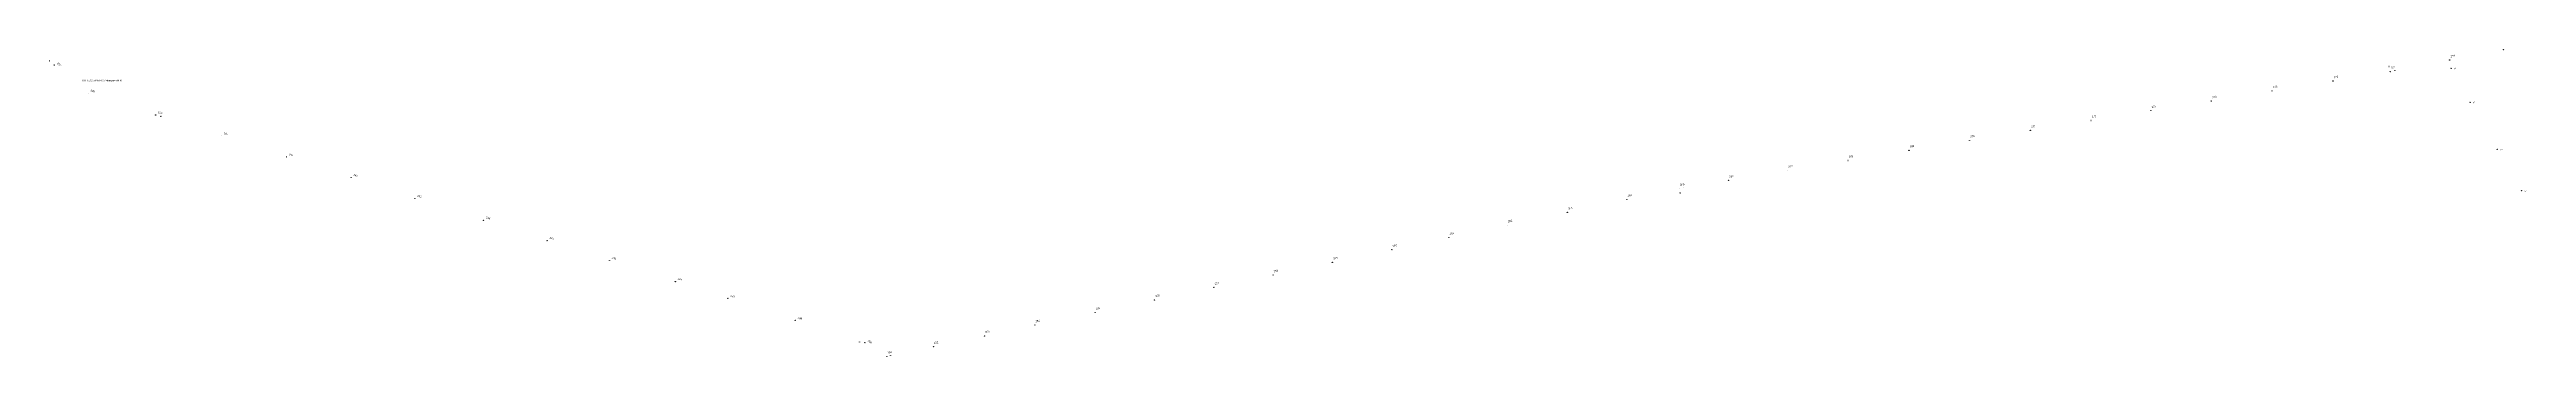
# Model space of a CAD drawing. Header units: metres. Extents: x 2244169 to 2260793, y 5092061 to 5099976.
# Drawn here: x 2253217 to 2255808, y 5097329 to 5097650 of the extents above; entities that cross this region are included whole.
import ezdxf

# ---------------------------------------------------------------- set-up
doc = ezdxf.new("R2010")
doc.units = ezdxf.units.M
for name, color, linetype in [('opori', 250, 'Continuous'), ('подписи', 250, 'Continuous'), ('укосы', 250, 'Continuous')]:
    doc.layers.add(name, color=color, linetype=linetype)
doc.layers.get('0').off()

# ---------------------------------------------------------------- blocks, each defined once
blk = doc.blocks.new('BL2')
blk.add_lwpolyline([(-0.09, -0.12), (-0.09, 0.12), (0.09, 0.12), (0.09, -0.12), (-0.09, -0.12)])
blk.add_attdef('НОМЕР', (1.5, 2.6), '', height=2)

msp = doc.modelspace()

# ---------------------------------------------------------------- block references
at = {"layer": 'opori', "color": 250}
for p, rotation, values in [((2253221.6, 5097633.8), 320.1785952849897, {'НОМЕР': '237'}), ((2255665.4, 5097626.8), 10.93123160742025, {'НОМЕР': '277'}), ((2255727.5, 5097638.8), 10.08012163649364, {'НОМЕР': '278'}), ((2255729, 5097630.2), 299.2338927463631, {'НОМЕР': '1'}), ((2253257.1, 5097604.2), 342.1411963645025, {'НОМЕР': '238'}), ((2255541.7, 5097606.6), 9.259085047218543, {'НОМЕР': '275'}), ((2255605.4, 5097617), 9.291576262987755, {'НОМЕР': '276'}), ((2253327.7, 5097581.4), 342.271755035486, {'НОМЕР': '239'}), ((2255352.2, 5097575.6), 9.252061492134883, {'НОМЕР': '272'}), ((2255414.9, 5097585.8), 9.288818215005136, {'НОМЕР': '273'}), ((2255478.2, 5097596.1), 9.40479440270868, {'НОМЕР': '274'}), ((2255748.9, 5097594.6), 300.059807976701, {'НОМЕР': '2'}), ((2253396.3, 5097559.5), 342.187339100962, {'НОМЕР': '240'}), ((2255225.2, 5097554.8), 9.21996636682647, {'НОМЕР': '270'}), ((2255288.9, 5097565.2), 9.316298388287668, {'НОМЕР': '271'}), ((2253464.7, 5097537.5), 342.1698786990996, {'НОМЕР': '241'}), ((2255034.8, 5097523.2), 9.467534726032081, {'НОМЕР': '267'}), ((2255098, 5097533.7), 9.4515781090841, {'НОМЕР': '268'}), ((2255161.9, 5097544.4), 9.373761409859767, {'НОМЕР': '269'}), ((2255777.3, 5097545.5), 300.0662228449644, {'НОМЕР': '3'}), ((2253532.2, 5097515.8), 341.9252099858109, {'НОМЕР': '242'}), ((2254921.5, 5097504.4), 9.372644164908612, {'НОМЕР': '265'}), ((2254973, 5097512.9), 9.4872967967489, {'НОМЕР': '266'}), ((2255802.5, 5097502), 300.0662228449644, {'НОМЕР': '4'}), ((2253598.9, 5097494), 342.335631145399, {'НОМЕР': '243'}), ((2253670.8, 5097471.1), 342.2565280335564, {'НОМЕР': '244'}), ((2254804.5, 5097479.5), 12.07068436953578, {'НОМЕР': '263'}), ((2254866.7, 5097492.8), 11.97257821993185, {'НОМЕР': '264'}), ((2253737.2, 5097449.9), 342.3474639737351, {'НОМЕР': '245'}), ((2254680.5, 5097453), 11.98203625694895, {'НОМЕР': '261'}), ((2254741.5, 5097466), 12.06512328328669, {'НОМЕР': '262'}), ((2253802.5, 5097429.1), 342.124966184223, {'НОМЕР': '246'}), ((2254558.7, 5097427.2), 11.81970807248531, {'НОМЕР': '259'}), ((2254621, 5097440.3), 12.12695787898789, {'НОМЕР': '260'}), ((2253871.4, 5097406.9), 342.2923290804285, {'НОМЕР': '247'}), ((2254434.8, 5097400.8), 11.86096217877843, {'НОМЕР': '257'}), ((2254496.7, 5097413.8), 12.20030189191977, {'НОМЕР': '258'}), ((2253926.5, 5097389.3), 341.9490826232894, {'НОМЕР': '248'}), ((2254310.5, 5097374.5), 11.97684270162969, {'НОМЕР': '255'}), ((2254372.8, 5097387.8), 11.90530442264081, {'НОМЕР': '256'}), ((2253996.9, 5097366.3), 342.2914355937223, {'НОМЕР': '249'}), ((2254069.7, 5097343.1), 327.8316114853449, {'НОМЕР': '250'}), ((2254194.7, 5097350.1), 12.13624023186044, {'НОМЕР': '253'}), ((2254247.4, 5097361.4), 11.74258103545497, {'НОМЕР': '254'}), ((2254092.6, 5097328.7), 11.6790285704335, {'НОМЕР': '251'}), ((2254141.2, 5097338.7), 11.99567311524183, {'НОМЕР': '252'})]:
    msp.add_blockref('BL2', p, dxfattribs=dict(at, rotation=rotation)).add_auto_attribs(values)
at = {"layer": 'opori', "color": 250, "rotation": 10.85863399495923}
msp.add_blockref('BL2', (2255783.9, 5097649.7), dxfattribs=at)
at = {"layer": 'укосы', "color": 250}
for p, rotation in [((2253216.9, 5097638), 318.3875956158903), ((2255664.1, 5097632.1), 283.8873507281237), ((2255670.1, 5097628), 13.07731214419682), ((2253333.3, 5097579.8), 344.0050601160472), ((2254925.7, 5097505.1), 9.892728464781252), ((2254922.3, 5097499.6), 278.7178245850338), ((2254064, 5097343.8), 353.3127119232152), ((2254096.5, 5097329.4), 10.15122084479255)]:
    msp.add_blockref('BL2', p, dxfattribs=dict(at, rotation=rotation))

# ---------------------------------------------------------------- texts
at = {"layer": 'подписи', "linetype": 'Continuous'}
msp.add_text('КТП 7/63 кВА КФХ Яшкулов Н В', height=2, dxfattribs=at).set_placement((2253251.1, 5097616.4))

doc.saveas('drawing.dxf')
